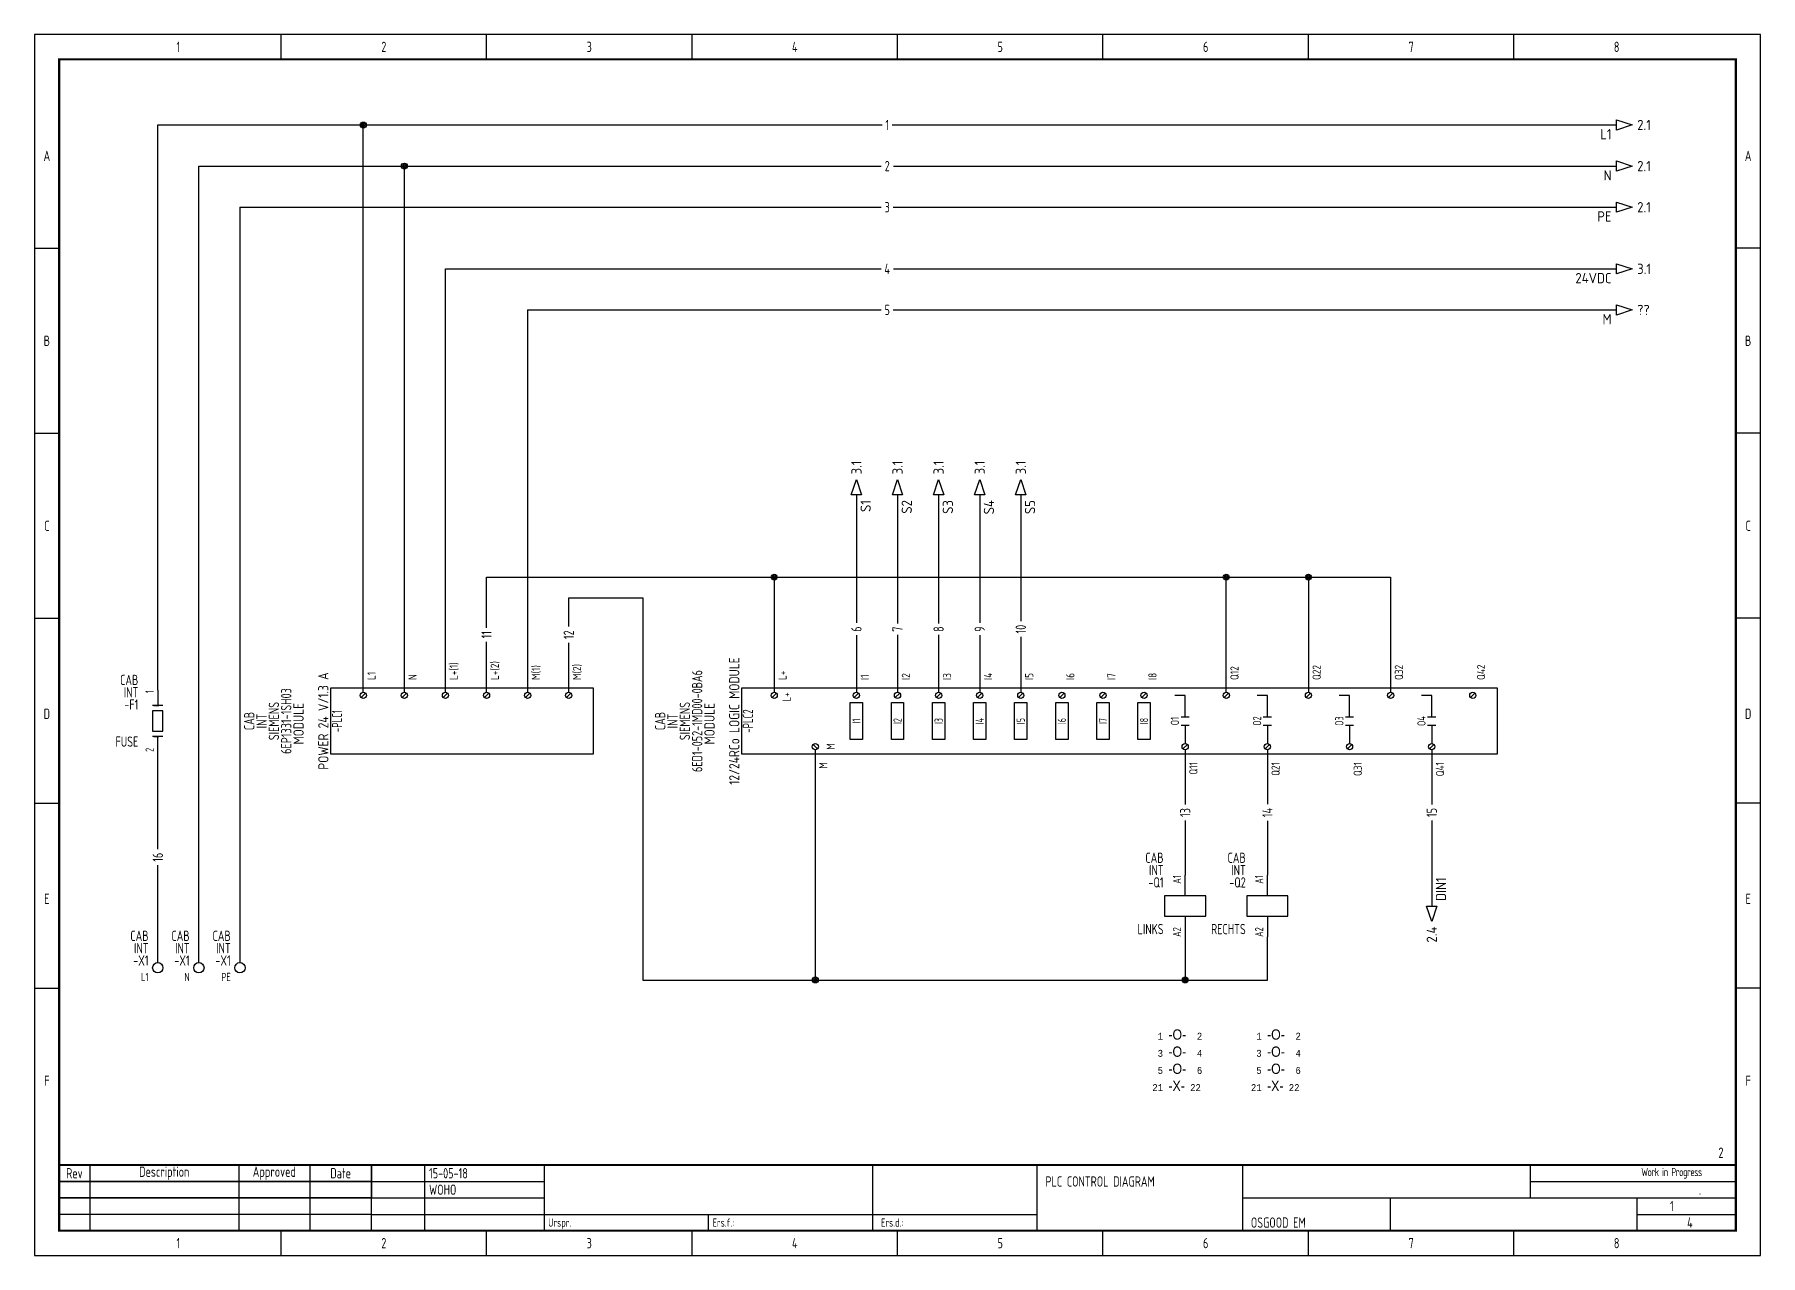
# Model space of a CAD drawing. Extents: x 0 to 420, y 0 to 297.
import ezdxf
from ezdxf.enums import TextEntityAlignment as Align

# ---------------------------------------------------------------- set-up
doc = ezdxf.new("R2010")
doc.units = 0
doc.layers.get('0').update_dxf_attribs({"linetype": 'CONTINUOUS'})
for name, color, linetype in [('BLACK_14', 8, 'CONTINUOUS'), ('BLACK_16', 8, 'CONTINUOUS'), ('BLUE_16', 5, 'CONTINUOUS'), ('DESC', 150, 'CONTINUOUS'), ('GREEN_14', 3, 'CONTINUOUS'), ('LOC', 8, 'CONTINUOUS'), ('MISC', 7, 'CONTINUOUS'), ('SYMS', 7, 'CONTINUOUS'), ('TAGS', 150, 'CONTINUOUS'), ('TERMS', 123, 'CONTINUOUS'), ('TITLEBLOCK', 253, 'CONTINUOUS'), ('TITLEBLOCK_VAULT', 253, 'CONTINUOUS'), ('WHT_12_THHN', 7, 'CONTINUOUS'), ('WIRENO', 72, 'CONTINUOUS'), ('XREF', 7, 'CONTINUOUS')]:
    doc.layers.add(name, color=color, linetype=linetype)
doc.styles.add('ISOCP', font='ISOCP.SHX', dxfattribs={"width": 0.8, "height": 2.5})
doc.styles.add('WD_IEC', font='ISOCP2.shx', dxfattribs={"width": 0.9, "height": 5})

msp = doc.modelspace()

# ---------------------------------------------------------------- texts
at = {"layer": 'XREF', "char_height": 2.5, "attachment_point": 1, "style": 'WD_IEC'}
for insert in [(272, 55), (296, 55)]:
    msp.add_mtext('{\\Fmonotxt.shx|c0;\\H0.67x; 1 }{\\Facaderef.shx|c0;-O-} {\\Fmonotxt.shx|c0;\\H0.67x; 2} \\P{\\Fmonotxt.shx|c0;\\H0.67x; 3 }{\\Facaderef.shx|c0;-O-} {\\Fmonotxt.shx|c0;\\H0.67x; 4} \\P{\\Fmonotxt.shx|c0;\\H0.67x; 5 }{\\Facaderef.shx|c0;-O-} {\\Fmonotxt.shx|c0;\\H0.67x; 6} \\P{\\Fmonotxt.shx|c0;\\H0.67x;21 }{\\Facaderef.shx|c0;-X-} {\\Fmonotxt.shx|c0;\\H0.67x;22} ', dxfattribs=dict(at, insert=insert))

# ---------------------------------------------------------------- blocks, each defined once
blk = doc.blocks.new('VT0002')
blk.add_circle((0, 0), 1.25)
at = {"style": 'WD_IEC'}
for tag, p in [('INST', (-2.25, 6.5)), ('LOC', (-2.25, 3.5)), ('DESC1', (-2.25, -6.25)), ('DESC2', (-2.25, -9.25)), ('DESC3', (-2.25, -12.25))]:
    blk.add_attdef(tag, text='', height=2.5, dxfattribs=at).set_placement(p, align=Align.RIGHT)
at = {"style": 'WD_IEC', "flags": 1}
for tag, p, height in [('ASSYCODE', (2.75, 10.75), 1), ('CATDESC', (2.75, 9.25), 1), ('MFG', (2.75, 7.25), 1.5), ('CAT', (2.75, 4.75), 1.5), ('X4PIN01', (-1.25, 1), 0.25), ('X4TERM01', (-1.25, 0), 0.25), ('X4TERMDESC01', (-1.25, 0.5), 0.4), ('STRIPSEQ', (0, 0), 0.025), ('X2PIN01', (0, 2.25), 0.25), ('X2TERM01', (0, 1.25), 0.25), ('X8PIN01', (0, -0.25), 0.25), ('X2TERMDESC01', (0, 1.75), 0.4), ('X1PIN01', (1.25, 1), 0.25), ('X1TERM01', (1.25, 0), 0.25), ('X1TERMDESC01', (1.25, 0.5), 0.4), ('LINKTERM', (0, -0.04), 0.025), ('X8TERM01', (0, -1.25), 0.25), ('X8TERMDESC01', (0, -0.75), 0.4)]:
    blk.add_attdef(tag, p, '', height=height, dxfattribs=at)
at = {"style": 'WD_IEC', "flags": 8}
for tag, height, p in [('TAGSTRIP', 2.5, (-2.25, 0.5)), ('TERM01', 2, (-2.25, -3.25))]:
    blk.add_attdef(tag, text='', height=height, dxfattribs=at).set_placement(p, align=Align.RIGHT)
blk = doc.blocks.new('VMS1')
for p, q in [((0, 2.5), (0, 7.5)), ((0, -2.5), (0, -7.5))]:
    blk.add_line(p, q)
blk.add_lwpolyline([(-5, 2.5), (-5, -2.5), (5, -2.5), (5, 2.5)], close=True)
at = {"style": 'WD_IEC'}
for tag, p in [('INST', (-5.25, 10.5)), ('LOC', (-5.25, 7.5)), ('TAG1', (-5.25, 4.5)), ('DESC2', (-5.25, -9.85)), ('DESC1', (-5.25, -6.85)), ('DESC3', (-5.25, -12.85))]:
    blk.add_attdef(tag, text='', height=2.5, dxfattribs=at).set_placement(p, align=Align.RIGHT)
blk.add_attdef('TERM01', text='', height=2, rotation=90, dxfattribs=at).set_placement((-1, 7.5), align=Align.RIGHT)
at = {"style": 'WD_IEC', "flags": 1}
for tag, p, height in [('X2TERM01', (0, 7.5), 0.32), ('X4LINK', (-5, 0), 0.32), ('X1LINK', (5, 0), 0.32), ('ASSYCODE', (1, -4), 1), ('X8TERM02', (0, -7.5), 0.32), ('FAMILY', (1, -5.5), 1), ('CATDESC', (1, -7), 1)]:
    blk.add_attdef(tag, p, '', height=height, dxfattribs=at)
at = {"style": 'WD_IEC', "flags": 9}
for tag, p in [('MFG', (-6, 1)), ('CAT', (-6, -1.5))]:
    blk.add_attdef(tag, text='', height=1.5, dxfattribs=at).set_placement(p, align=Align.RIGHT)
at = {"style": 'WD_IEC'}
blk.add_attdef('TERM02', (-1, -7.5), '', height=2, rotation=90, dxfattribs=at)
at = {"lineweight": 9, "style": 'WD_IEC'}
for tag, p in [('NO', (-5.5, -16.5)), ('NC', (-5.5, -19.5))]:
    blk.add_attdef(tag, text='', height=2.5, dxfattribs=at).set_placement(p, align=Align.TOP_RIGHT)
for tag, p in [('XREFNO', (-4, -16.5)), ('XREFNC', (-4, -19.5))]:
    blk.add_attdef(tag, text='', height=2.5, dxfattribs=at).set_placement(p, align=Align.TOP_LEFT)
blk = doc.blocks.new('PLCIO_4C6C')
at = {"layer": 'SYMS'}
for p, q in [((-8, 8), (-8, -8)), ((176, 8), (-8, 8)), ((-0.53, 5.72), (0.53, 6.78)), ((18.5, -4.5), (18.5, 4.5)), ((18.5, 4.5), (21.5, 4.5)), ((19.47, 5.72), (20.53, 6.78)), ((21.5, 4.5), (21.5, -4.5)), ((28.5, -4.5), (28.5, 4.5)), ((28.5, 4.5), (31.5, 4.5)), ((29.47, 5.72), (30.53, 6.78)), ((31.5, 4.5), (31.5, -4.5)), ((38.5, -4.5), (38.5, 4.5)), ((38.5, 4.5), (41.5, 4.5)), ((39.47, 5.72), (40.53, 6.78)), ((41.5, 4.5), (41.5, -4.5)), ((48.5, -4.5), (48.5, 4.5)), ((48.5, 4.5), (51.5, 4.5)), ((49.47, 5.72), (50.53, 6.78)), ((51.5, 4.5), (51.5, -4.5)), ((58.5, -4.5), (58.5, 4.5)), ((58.5, 4.5), (61.5, 4.5)), ((59.47, 5.72), (60.53, 6.78)), ((61.5, 4.5), (61.5, -4.5)), ((68.5, -4.5), (68.5, 4.5)), ((68.5, 4.5), (71.5, 4.5)), ((69.47, 5.72), (70.53, 6.78)), ((71.5, 4.5), (71.5, -4.5)), ((78.5, -4.5), (78.5, 4.5)), ((78.5, 4.5), (81.5, 4.5)), ((79.47, 5.72), (80.53, 6.78)), ((81.5, 4.5), (81.5, -4.5)), ((88.5, -4.5), (88.5, 4.5)), ((88.5, 4.5), (91.5, 4.5)), ((89.47, 5.72), (90.53, 6.78)), ((91.5, 4.5), (91.5, -4.5)), ((100, 6.25), (97.5, 6.25)), ((100, 1), (100, 6.25)), ((109.47, 5.72), (110.53, 6.78)), ((120, 6.25), (117.5, 6.25)), ((120, 1), (120, 6.25)), ((129.47, 5.72), (130.53, 6.78)), ((140, 6.25), (137.5, 6.25)), ((140, 1), (140, 6.25)), ((149.47, 5.72), (150.53, 6.78)), ((160, 6.25), (157.5, 6.25)), ((160, 1), (160, 6.25)), ((169.47, 5.72), (170.53, 6.78)), ((176, -8), (176, 8)), ((99, 1), (101, 1)), ((119, 1), (121, 1)), ((139, 1), (141, 1)), ((159, 1), (161, 1)), ((99, -1), (101, -1)), ((100, -1), (100, -5.5)), ((119, -1), (121, -1)), ((120, -1), (120, -5.5)), ((139, -1), (141, -1)), ((140, -1), (140, -5.5)), ((159, -1), (161, -1)), ((160, -1), (160, -5.5)), ((-8, -8), (176, -8)), ((9.47, -5.72), (10.53, -6.78)), ((21.5, -4.5), (18.5, -4.5)), ((31.5, -4.5), (28.5, -4.5)), ((41.5, -4.5), (38.5, -4.5)), ((51.5, -4.5), (48.5, -4.5)), ((61.5, -4.5), (58.5, -4.5)), ((71.5, -4.5), (68.5, -4.5)), ((81.5, -4.5), (78.5, -4.5)), ((91.5, -4.5), (88.5, -4.5)), ((100.53, -5.72), (99.47, -6.78)), ((120.53, -5.72), (119.47, -6.78)), ((140.53, -5.72), (139.47, -6.78)), ((160.53, -5.72), (159.47, -6.78))]:
    blk.add_line(p, q, dxfattribs=at)
for centre in [(0, 6.25), (20, 6.25), (30, 6.25), (40, 6.25), (50, 6.25), (60, 6.25), (70, 6.25), (80, 6.25), (90, 6.25), (110, 6.25), (130, 6.25), (150, 6.25), (170, 6.25), (10, -6.25), (100, -6.25), (120, -6.25), (140, -6.25), (160, -6.25)]:
    blk.add_circle(centre, 0.75, dxfattribs=at)
at = {"layer": 'SYMS', "style": 'WD_IEC', "width": 0.9}
for tag, p in [('TERMDESC01', (1, 10)), ('TERMDESC03', (21.04, 10)), ('TERMDESC04', (31.04, 10)), ('TERMDESC05', (41.04, 10)), ('TERMDESC06', (51.04, 10)), ('TERMDESC07', (61.04, 10)), ('TERMDESC08', (71.04, 10)), ('TERMDESC09', (81.04, 10)), ('TERMDESC10', (91.04, 10)), ('TERMDESC12', (111, 10)), ('TERMDESC14', (131, 10)), ('TERMDESC16', (151, 10)), ('TERMDESC18', (171, 10)), ('TERM02', (12.75, -7)), ('TERM13', (123.25, -7)), ('TERM15', (143.25, -7)), ('TERM17', (163.25, -7)), ('TERM11', (103.25, -7))]:
    blk.add_attdef(tag, text='', height=2, rotation=90, dxfattribs=at).set_placement(p, align=Align.TOP_LEFT)
for tag, p in [('DESCA13', (118.5, 11)), ('DESCB13', (121.5, 11)), ('DESCD13', (127.5, 11)), ('DESCA15', (138.5, 11)), ('DESCB15', (141.5, 11)), ('DESCD15', (147.5, 11)), ('DESCA17', (158.5, 11)), ('DESCB17', (161.5, 11)), ('DESCD17', (167.5, 11)), ('DESCA11', (98.5, 11)), ('DESCB11', (101.5, 11)), ('DESCC11', (104.5, 11)), ('DESCD11', (107.5, 11)), ('DESCE11', (110.5, 11)), ('DESCC13', (124.5, 11)), ('DESCE13', (130.5, 11)), ('DESCC15', (144.5, 11)), ('DESCE15', (150.5, 11)), ('DESCC17', (164.5, 11)), ('DESCE17', (170.5, 11))]:
    blk.add_attdef(tag, p, '', height=2.5, rotation=90, dxfattribs=at)
at = {"layer": 'SYMS', "style": 'WD_IEC', "width": 0.9, "flags": 1}
for tag, p in [('X2TERM01', (0, 7)), ('X2TERM03', (20, 7)), ('X2TERM04', (30, 7)), ('X2TERM05', (40, 7)), ('X2TERM06', (50, 7)), ('X2TERM07', (60, 7)), ('X2TERM08', (70, 7)), ('X2TERM09', (80, 7)), ('X2TERM10', (90, 7)), ('X2TERM12', (110, 7)), ('X2TERM14', (130, 7)), ('X2TERM16', (150, 7)), ('X2TERM18', (170, 7)), ('X8TERM02', (10, -7)), ('X8TERM11', (100, -7)), ('X8TERM13', (120, -7)), ('X8TERM15', (140, -7)), ('X8TERM17', (160, -7))]:
    blk.add_attdef(tag, text='', height=0.32, rotation=90, dxfattribs=at).set_placement(p, align=Align.RIGHT)
at = {"layer": 'SYMS', "style": 'WD_IEC', "width": 0.9}
for tag, p in [('TERM01', (2, 7)), ('TERM03', (22.5, 7)), ('TERM04', (32.5, 7)), ('TERM05', (42.5, 7)), ('TERM06', (52.5, 7)), ('TERM07', (62.5, 7)), ('TERM08', (72.5, 7)), ('TERM09', (82.5, 7)), ('TERM10', (92.5, 7)), ('TERM12', (111.5, 7)), ('TERM14', (131.5, 7)), ('TERM16', (151.5, 7)), ('TERM18', (171.5, 7)), ('TERMDESC02', (10.92, -10)), ('TERMDESC11', (101, -10)), ('TERMDESC13', (121, -10)), ('TERMDESC15', (141, -10)), ('TERMDESC17', (161, -10))]:
    blk.add_attdef(tag, text='', height=2, rotation=90, dxfattribs=at).set_placement(p, align=Align.TOP_RIGHT)
at = {"layer": 'SYMS', "style": 'WD_IEC'}
for tag, width, p in [('INST', 0.8, (-26.5, 0)), ('LOC', 0.8, (-23.5, 0)), ('MFG', 0.8, (-20.5, 0)), ('CAT', 0.8, (-17.5, 0)), ('LINE1', 0.9, (-14.5, 0)), ('LINE2', 0.9, (-11.5, 0)), ('DESC', 0.9, (-8.47, 0)), ('TAG', 0.7, (-5.14, 0))]:
    blk.add_attdef(tag, text='', height=2.5, rotation=90, dxfattribs=dict(at, width=width)).set_placement(p, align=Align.CENTER)
for tag, width, p in [('TAGA03', 0.7, (20, 0)), ('TAGA04', 0.7, (30, 0)), ('TAGA05', 0.7, (40, 0)), ('TAGA06', 0.7, (50, 0)), ('TAGA07', 0.7, (60, 0)), ('TAGA08', 0.7, (70, 0)), ('TAGA09', 0.7, (80, 0)), ('TAGA10', 0.7, (90, 0)), ('TAGA11', 0.8, (97.5, 0)), ('TAGA13', 0.8, (117.5, 0)), ('TAGA15', 0.8, (137.5, 0)), ('TAGA17', 0.8, (157.5, 0))]:
    blk.add_attdef(tag, text='', height=2, rotation=90, dxfattribs=dict(at, width=width)).set_placement(p, align=Align.MIDDLE_CENTER)
at = {"layer": 'SYMS', "linetype": 'Continuous', "style": 'WD_IEC', "width": 0.9, "flags": 9}
blk.add_attdef('ASSYCODE', text='', height=0.32, rotation=90, dxfattribs=at).set_placement((-17.14, -3.68), align=Align.CENTER)
at = {"layer": 'SYMS', "style": 'WD_IEC', "width": 0.9}
for tag, p in [('DESCA03', (18.5, -18.5)), ('DESCB03', (21.5, -18.5)), ('DESCC03', (24.5, -18.5)), ('DESCD03', (27.5, -18.5)), ('DESCA04', (28.5, -18.5)), ('DESCE03', (30.5, -18.5)), ('DESCB04', (31.5, -18.5)), ('DESCC04', (34.5, -18.5)), ('DESCD04', (37.5, -18.5)), ('DESCA05', (38.5, -18.5)), ('DESCE04', (40.5, -18.5)), ('DESCB05', (41.5, -18.5)), ('DESCC05', (44.5, -18.5)), ('DESCD05', (47.5, -18.5)), ('DESCA06', (48.5, -18.5)), ('DESCE05', (50.5, -18.5)), ('DESCB06', (51.5, -18.5)), ('DESCC06', (54.5, -18.5)), ('DESCD06', (57.5, -18.5)), ('DESCA07', (58.5, -18.5)), ('DESCE06', (60.5, -18.5)), ('DESCB07', (61.5, -18.5)), ('DESCC07', (64.5, -18.5)), ('DESCD07', (67.5, -18.5)), ('DESCA08', (68.5, -18.5)), ('DESCE07', (70.5, -18.5)), ('DESCB08', (71.5, -18.5)), ('DESCC08', (74.5, -18.5)), ('DESCD08', (77.5, -18.5)), ('DESCA09', (78.5, -18.5)), ('DESCE08', (80.5, -18.5)), ('DESCB09', (81.5, -18.5)), ('DESCC09', (84.5, -18.5)), ('DESCD09', (87.5, -18.5)), ('DESCA10', (88.5, -18.5)), ('DESCE09', (90.5, -18.5)), ('DESCB10', (91.5, -18.5)), ('DESCC10', (94.5, -18.5)), ('DESCD10', (97.5, -18.5)), ('DESCE10', (100.5, -18.5))]:
    blk.add_attdef(tag, text='', height=2.5, rotation=90, dxfattribs=at).set_placement(p, align=Align.RIGHT)
blk = doc.blocks.new('PLCIO_4766')
at = {"layer": 'SYMS'}
for p, q in [((-8, 8), (-8, -8)), ((56, 8), (-8, 8)), ((-0.53, 5.72), (0.53, 6.78)), ((9.47, 5.72), (10.53, 6.78)), ((19.47, 5.72), (20.53, 6.78)), ((29.47, 5.72), (30.53, 6.78)), ((39.47, 5.72), (40.53, 6.78)), ((49.47, 5.72), (50.53, 6.78)), ((56, -8), (56, 8)), ((-8, -8), (56, -8))]:
    blk.add_line(p, q, dxfattribs=at)
for centre in [(0, 6.25), (10, 6.25), (20, 6.25), (30, 6.25), (40, 6.25), (50, 6.25)]:
    blk.add_circle(centre, 0.75, dxfattribs=at)
at = {"layer": 'SYMS', "style": 'WD_IEC', "width": 0.9}
for tag, p in [('TERMDESC01', (1, 10)), ('TERMDESC02', (11, 10)), ('TERMDESC03', (21, 10)), ('TERMDESC04', (31, 10)), ('TERMDESC05', (41, 10)), ('TERMDESC06', (51, 10))]:
    blk.add_attdef(tag, text='', height=2, rotation=90, dxfattribs=at).set_placement(p, align=Align.TOP_LEFT)
at = {"layer": 'SYMS', "style": 'WD_IEC', "width": 0.9, "flags": 1}
for tag, p in [('X2TERM01', (0, 7)), ('X2TERM02', (10, 7)), ('X2TERM03', (20, 7)), ('X2TERM04', (30, 7)), ('X2TERM05', (40, 7)), ('X2TERM06', (50, 7))]:
    blk.add_attdef(tag, text='', height=0.32, rotation=90, dxfattribs=at).set_placement(p, align=Align.RIGHT)
at = {"layer": 'SYMS', "style": 'WD_IEC', "width": 0.9}
for tag, p in [('TERM01', (2, 7)), ('TERM02', (11.5, 7)), ('TERM03', (21.5, 7)), ('TERM04', (31.5, 7)), ('TERM05', (41.5, 7)), ('TERM06', (51.5, 7))]:
    blk.add_attdef(tag, text='', height=2, rotation=90, dxfattribs=at).set_placement(p, align=Align.TOP_RIGHT)
at = {"layer": 'SYMS', "style": 'WD_IEC'}
for tag, width, p in [('INST', 0.8, (-26.5, 0)), ('LOC', 0.8, (-23.5, 0)), ('MFG', 0.8, (-20.5, 0)), ('CAT', 0.8, (-17.5, 0)), ('LINE1', 0.9, (-14.5, 0)), ('LINE2', 0.9, (-11.5, 0)), ('DESC', 0.9, (-8.47, 0)), ('TAG', 0.7, (-5.14, 0))]:
    blk.add_attdef(tag, text='', height=2.5, rotation=90, dxfattribs=dict(at, width=width)).set_placement(p, align=Align.CENTER)
at = {"layer": 'SYMS', "linetype": 'Continuous', "style": 'WD_IEC', "width": 0.9, "flags": 9}
blk.add_attdef('ASSYCODE', text='', height=0.32, rotation=90, dxfattribs=at).set_placement((-17.14, -3.68), align=Align.CENTER)
blk = doc.blocks.new('WDDOT')
for radius in [0.72, 0.449, 0.223]:
    blk.add_circle((0, 0), radius)
blk = doc.blocks.new('VFU1F11')
for p, q in [((0, 7.5), (0, 3.75)), ((1.25, 3.75), (-1.25, 3.75)), ((1.25, 2.5), (-1.25, 2.5)), ((-1.25, 2.5), (-1.25, -2.5)), ((-1, 3.75), (0.25, 3.75)), ((1.25, -2.5), (1.25, 2.5)), ((-1.25, -2.5), (1.25, -2.5)), ((1.25, -3.75), (-1.25, -3.75)), ((-1, -3.75), (0.25, -3.75)), ((0, -7.5), (0, -3.75))]:
    blk.add_line(p, q)
at = {"style": 'WD_IEC'}
for tag, p in [('INST', (-4.74, 8.75)), ('TAG1', (-4.74, 2.75)), ('LOC', (-4.74, 5.75)), ('RATING1', (-4.74, -0.25)), ('DESC1', (-4.74, -6.25)), ('DESC2', (-4.74, -9.25)), ('DESC3', (-4.74, -12.25))]:
    blk.add_attdef(tag, text='', height=2.5, dxfattribs=at).set_placement(p, align=Align.RIGHT)
blk.add_attdef('TERM01', text='', height=2, rotation=90, dxfattribs=at).set_placement((-1, 7.5), align=Align.RIGHT)
at = {"style": 'WD_IEC', "flags": 1}
for tag, p, height in [('X2TERM01', (0, 7.5), 0.32), ('X4LINK', (-1.3, -0.02), 0.32), ('X1LINK', (1.2, -0.02), 0.32), ('ASSYCODE', (2, -3.96), 1), ('X8TERM02', (0, -7.5), 0.32), ('FAMILY', (2, -5.46), 1), ('CATDESC', (2, -6.96), 1)]:
    blk.add_attdef(tag, p, '', height=height, dxfattribs=at)
at = {"style": 'WD_IEC', "flags": 9}
for tag, p in [('MFG', (5.59, 6.41)), ('CAT', (5.59, 3.91))]:
    blk.add_attdef(tag, text='', height=1.5, dxfattribs=at).set_placement(p, align=Align.RIGHT)
at = {"style": 'WD_IEC'}
blk.add_attdef('TERM02', (-1, -7.5), '', height=2, rotation=90, dxfattribs=at)
at = {"lineweight": 15, "style": 'WD_IEC'}
blk.add_attdef('XREF', text='', height=2.5, dxfattribs=at).set_placement((-4.74, -3.25), align=Align.RIGHT)
blk = doc.blocks.new('HA1S2')
blk.add_lwpolyline([(0, 3.75), (1.25, 0), (-1.25, 0)], close=True)
at = {"style": 'WD_IEC'}
blk.add_attdef('XREF', text='', height=2.5, rotation=90, dxfattribs=at).set_placement((0, 5), align=Align.MIDDLE_LEFT)
at = {"style": 'WD_IEC', "flags": 1}
blk.add_attdef('SIGCODE', text='', height=1, dxfattribs=at).set_placement((-2.5, 1.8), align=Align.RIGHT)
blk.add_attdef('X8TERM01', (0, 0), '', height=0.32, dxfattribs=at)
at = {"style": 'WD_IEC', "flags": 8}
blk.add_attdef('WIRENO', text='', height=2.5, rotation=90, dxfattribs=at).set_placement((-1, -1.25), align=Align.RIGHT)
at = {"style": 'WD_IEC'}
blk.add_attdef('DESC1', text='', height=2.5, rotation=90, dxfattribs=at).set_placement((1, -1.25), align=Align.TOP_RIGHT)
blk = doc.blocks.new('HA1S4')
blk.add_lwpolyline([(0, -3.75), (-1.25, 0), (1.25, 0)], close=True)
at = {"style": 'WD_IEC', "flags": 8}
blk.add_attdef('WIRENO', (-1, 1.25), '', height=2.5, rotation=90, dxfattribs=at)
at = {"style": 'WD_IEC'}
blk.add_attdef('DESC1', text='', height=2.5, rotation=90, dxfattribs=at).set_placement((1, 1.25), align=Align.TOP_LEFT)
at = {"style": 'WD_IEC', "flags": 1}
blk.add_attdef('X2TERM01', (0, 0), '', height=0.32, dxfattribs=at)
blk.add_attdef('SIGCODE', text='', height=1, dxfattribs=at).set_placement((-2.5, -3.2), align=Align.RIGHT)
at = {"style": 'WD_IEC'}
blk.add_attdef('XREF', text='', height=2.5, rotation=90, dxfattribs=at).set_placement((0, -5), align=Align.MIDDLE_RIGHT)
blk = doc.blocks.new('HA1S1')
blk.add_lwpolyline([(0, 1.25), (3.75, 0), (0, -1.25)], close=True)
at = {"style": 'WD_IEC'}
for tag, height, flags, p in [('WIRENO', 2.5, 8, (-1.25, 1)), ('SIGCODE', 1, 1, (5, 1.8))]:
    blk.add_attdef(tag, text='', height=height, dxfattribs=dict(at, flags=flags)).set_placement(p, align=Align.RIGHT)
at = {"style": 'WD_IEC', "flags": 1}
blk.add_attdef('X4TERM01', (0, 0), '', height=0.32, dxfattribs=at)
at = {"style": 'WD_IEC'}
blk.add_attdef('XREF', text='', height=2.5, dxfattribs=at).set_placement((5, 0), align=Align.MIDDLE_LEFT)
blk.add_attdef('DESC1', text='', height=2.5, dxfattribs=at).set_placement((-1.25, -1), align=Align.TOP_RIGHT)
blk = doc.blocks.new('*T2')
at = {"color": 0, "linetype": 'ByBlock', "lineweight": -2, "transparency": 16777216}
for p, q in [((0, 0), (76, 0)), ((0, 0), (0, -8)), ((7.42, 0), (7.42, -8)), ((43.72, 0), (43.72, -8)), ((61, 0), (61, -8)), ((76, 0), (76, -8)), ((0, -4), (76, -4)), ((0, -8), (76, -8))]:
    blk.add_line(p, q, dxfattribs=at)
at = {"color": 0, "transparency": 16777216, "char_height": 2.5, "attachment_point": 5, "style": 'ISOCP'}
for s, insert, width in [('Rev', (3.71, -2), 6.9152), ('Description', (25.57, -2), 35.8048), ('Approved', (52.36, -2), 16.7761), ('Date', (68.5, -2), 14.5039)]:
    blk.add_mtext(s, dxfattribs=dict(at, insert=insert, width=width))
blk = doc.blocks.new('vaac_RevBlock')
blk.add_blockref('*T2', (0, 0))
blk = doc.blocks.new('TITLE_A3')
at = {"layer": 'TITLEBLOCK', "linetype": 'Continuous'}
for p, q in [((0, 297), (0, 0)), ((420, 297), (0, 297)), ((60, 291), (60, 297)), ((110, 291), (110, 297)), ((160, 291), (160, 297)), ((210, 291), (210, 297)), ((260, 291), (260, 297)), ((310, 291), (310, 297)), ((360, 291), (360, 297)), ((420, 0), (420, 297)), ((0, 0), (420, 0))]:
    blk.add_line(p, q, dxfattribs=at)
at = {"layer": 'TITLEBLOCK'}
for p, q in [((0, 245), (6, 245)), ((420, 245), (414, 245)), ((0, 200), (6, 200)), ((420, 200), (414, 200)), ((0, 155), (6, 155)), ((420, 155), (414, 155)), ((0, 110), (6, 110)), ((420, 110), (414, 110)), ((0, 65), (6, 65)), ((420, 65), (414, 65)), ((13.42, 22), (13.42, 6)), ((49.72, 22), (49.72, 6)), ((67, 22), (67, 6)), ((82, 6), (82, 22)), ((95, 6), (95, 22)), ((124, 22), (124, 6)), ((204, 6), (204, 22)), ((244, 6), (244, 22)), ((294, 6), (294, 22)), ((364, 14), (364, 22)), ((82, 18), (6, 18)), ((82, 18), (124, 18)), ((364, 18), (414, 18)), ((82, 14), (6, 14)), ((82, 14), (124, 14)), ((294, 14), (414, 14)), ((330, 6), (330, 14)), ((390, 6), (390, 14)), ((82, 10), (6, 10)), ((82, 10), (244, 10)), ((164, 6), (164, 10)), ((390, 10), (414, 10)), ((60, 0), (60, 6)), ((110, 0), (110, 6)), ((160, 0), (160, 6)), ((210, 0), (210, 6)), ((260, 0), (260, 6)), ((310, 0), (310, 6)), ((360, 0), (360, 6))]:
    blk.add_line(p, q, dxfattribs=at)
at = {"layer": 'TITLEBLOCK', "const_width": 0.5}
blk.add_lwpolyline([(414, 291), (6, 291), (6, 6), (414, 6)], close=True, dxfattribs=at)
blk.add_lwpolyline([(6, 22), (414, 22)], dxfattribs=at)
blk.add_lwpolyline([(6, 22), (414, 22)], dxfattribs=at)
blk.add_lwpolyline([(6, 22), (414, 22)], dxfattribs=at)
blk.add_lwpolyline([(6, 22), (414, 22)], dxfattribs=at)
at = {"color": 1, "style": 'ISOCP', "oblique": 0.0175, "width": 0.8}
for s, p in [('1', (35, 294)), ('2', (85, 294)), ('3', (135, 294)), ('4', (185, 294)), ('5', (235, 294)), ('6', (285, 294)), ('7', (335, 294)), ('8', (385, 294)), ('A', (3, 267.5)), ('A', (417, 267.5)), ('B', (3, 222.5)), ('B', (417, 222.5)), ('C', (3, 177.5)), ('C', (417, 177.5)), ('D', (3, 131.77)), ('D', (417, 131.77)), ('E', (3, 86.77)), ('E', (417, 86.77)), ('F', (3, 42.5)), ('F', (417, 42.5)), ('1', (35, 3)), ('2', (85, 3)), ('3', (135, 3)), ('4', (185, 3)), ('5', (235, 3)), ('6', (285, 3)), ('7', (335, 3)), ('8', (385, 3))]:
    blk.add_text(s, height=2.5, dxfattribs=at).set_placement(p, align=Align.MIDDLE_CENTER)
at = {"color": 4, "attachment_point": 4, "style": 'WD_IEC'}
for s, insert, char_height in [('{\\W0.8;\\T0.9;Work in Progress}', (391, 20), 2), ('.', (405, 16), 2.5)]:
    blk.add_mtext(s, dxfattribs=dict(at, insert=insert, char_height=char_height))
at = {"color": 1, "style": 'ISOCP', "oblique": 0.0175, "width": 0.8}
for tag, height, p in [('AE_PREV', 2.5, (9, 25)), ('AE_DATE', 2.5, (96, 20)), ('AE_INS', 2, (365, 20)), ('AE_DRAWN', 2.5, (96, 16)), ('AE_TITLE1', 3.5, (126, 18.5)), ('AE_DESCR1', 2.5, (246, 18)), ('AE_TITLE3', 2.5, (296, 16)), ('AE_LOC', 2, (365, 16)), ('AE_CHECKED', 2.5, (96, 12)), ('AE_TITLE2', 3.5, (126, 13.5)), ('AE_DESCR2', 2.5, (246, 14)), ('AE_SHEET', 2.5, (398, 12)), ('AE_NORM', 2.5, (96, 8)), ('AE_DESCR3', 2.5, (246, 10)), ('AE_PROJECT', 2.5, (296, 8)), ('AE_DRAWNO', 2.5, (332, 8))]:
    blk.add_attdef(tag, text='', height=height, dxfattribs=at).set_placement(p, align=Align.MIDDLE_LEFT)
for tag, p in [('AE_NEXT', (411, 25)), ('AE_SHEETMAX', (403.5, 8))]:
    blk.add_attdef(tag, text='', height=2.5, dxfattribs=at).set_placement(p, align=Align.MIDDLE_RIGHT)
at = {"style": 'ISOCP', "width": 0.8, "flags": 9}
blk.add_attdef('WD_TB', (0, 0), '', height=2.5, dxfattribs=at)
at = {"layer": 'TITLEBLOCK', "style": 'ISOCP', "oblique": 0.0175, "width": 0.8}
for s, p in [('Urspr.', (125, 8)), ('Ers.f.:', (165, 8)), ('Ers.d.:', (206, 8))]:
    blk.add_text(s, height=2, dxfattribs=at).set_placement(p, align=Align.MIDDLE_LEFT)
at = {"layer": 'TITLEBLOCK', "style": 'ISOCP', "width": 0.8, "flags": 2}
for tag, p in [('DATE', (83, 20)), ('PROJECTDESC', (296, 20)), ('DRAWN', (83, 16)), ('REVISION', (391, 16)), ('CHECKED', (83, 12)), ('PROJECT', (296, 12)), ('DRAWINGNO', (332, 12)), ('PAGE', (391, 12)), ('NORM', (83, 8))]:
    blk.add_attdef(tag, text='', height=2.5, dxfattribs=at).set_placement(p, align=Align.MIDDLE_LEFT)
blk.add_attdef('PAGES', text='', height=2.5, dxfattribs=at).set_placement((412.5, 8), align=Align.MIDDLE_RIGHT)
blk = doc.blocks.new('WD_WNH1')
at = {"style": 'WD_IEC', "width": 0.8}
blk.add_attdef('WIRENO', text='', height=2.5, dxfattribs=at).set_placement((0, 0), align=Align.MIDDLE_CENTER)
at = {"style": 'WD_IEC'}
for tag, p in [('X4_TINY_DOT_DONT_REMOVE', (-1, 0)), ('X1_TINY_DOT_DONT_REMOVE', (1, 0))]:
    blk.add_attdef(tag, p, '', height=0.002, dxfattribs=at)
at = {"style": 'WD_IEC', "flags": 1}
for tag, p in [('X4TERM01', (-1, 0)), ('X1TERM01', (1, 0))]:
    blk.add_attdef(tag, p, '', height=0.2, dxfattribs=at)
for tag, p in [('W04USER', (0, 0.375)), ('W05USER', (0, 0.25)), ('W03USER', (0, 0.5)), ('W06USER', (0, 0.125)), ('W07USER', (0, 0)), ('W02USER', (0, 0.625)), ('W01USER', (0, 0.75)), ('W08USER', (0, -0.125)), ('W09USER', (0, -0.25)), ('W10USER', (0, -0.375))]:
    blk.add_attdef(tag, text='', height=0.08, dxfattribs=at).set_placement(p, align=Align.CENTER)
blk = doc.blocks.new('WD_WNV1')
at = {"style": 'WD_IEC', "width": 0.8}
blk.add_attdef('WIRENO', text='', height=2.5, rotation=90, dxfattribs=at).set_placement((0, 0), align=Align.MIDDLE_CENTER)
at = {"style": 'WD_IEC', "flags": 1}
for tag, p in [('W04USER', (0, 0.375)), ('W05USER', (0, 0.25)), ('W03USER', (0, 0.5)), ('W06USER', (0, 0.125)), ('W07USER', (0, 0)), ('W02USER', (0, 0.625)), ('W01USER', (0, 0.75)), ('W08USER', (0, -0.125)), ('W09USER', (0, -0.25)), ('W10USER', (0, -0.375))]:
    blk.add_attdef(tag, text='', height=0.08, dxfattribs=at).set_placement(p, align=Align.CENTER)
at = {"style": 'WD_IEC'}
for tag, p in [('X2_TINY_DOT_DONT_REMOVE', (0, 1)), ('X8_TINY_DOT_DONT_REMOVE', (0, -1))]:
    blk.add_attdef(tag, p, '', height=0.002, dxfattribs=at)
at = {"style": 'WD_IEC', "flags": 1}
for tag, p in [('X2TERM01', (0, 1)), ('X8TERM01', (0, -1))]:
    blk.add_attdef(tag, p, '', height=0.2, dxfattribs=at)

# ---------------------------------------------------------------- linework, layer by layer
at = {"layer": 'BLACK_14'}
for p, q in [((110, 165), (180, 165)), ((110, 152.7), (110, 165)), ((180, 165), (180, 137)), ((180, 165), (290, 165)), ((290, 137), (290, 165)), ((290, 165), (310, 165)), ((310, 165), (310, 137)), ((310, 165), (330, 165)), ((330, 165), (330, 160)), ((330, 160), (330, 148.5)), ((110, 137), (110, 149.3)), ((330, 148.5), (330, 137)), ((30, 98.82), (30, 122.5)), ((280, 123), (280, 109.69)), ((300, 123), (300, 109.75)), ((280, 105.81), (280, 92.5)), ((300, 105.75), (300, 92.5)), ((30, 71.25), (30, 94.93))]:
    msp.add_line(p, q, dxfattribs=at)
at = {"layer": 'BLACK_16'}
for p, q in [((100, 137), (100, 240)), ((100, 240), (206, 240)), ((209, 240), (385, 240)), ((340, 123), (340, 109.69)), ((340, 105.81), (340, 85))]:
    msp.add_line(p, q, dxfattribs=at)
at = {"layer": 'BLUE_16'}
for p, q in [((120, 230), (206.06, 230)), ((120, 230), (120, 137)), ((208.94, 230), (385, 230)), ((200, 185), (200, 153.87)), ((210, 185), (210, 153.76)), ((220, 185), (220, 153.76)), ((230, 185), (230, 153.87)), ((240, 185), (240, 154.27)), ((130, 160), (148, 160)), ((130, 152.96), (130, 160)), ((148, 160), (148, 67)), ((130, 137), (130, 149.04)), ((200, 150.86), (200, 137)), ((210, 150.96), (210, 137)), ((220, 150.96), (220, 137)), ((230, 150.86), (230, 137)), ((240, 150.46), (240, 137)), ((190, 123), (190, 67)), ((280, 77.5), (280, 67)), ((300, 67), (300, 77.5)), ((148, 67), (300, 67))]:
    msp.add_line(p, q, dxfattribs=at)
at = {"layer": 'GREEN_14'}
for p, q in [((30, 275), (206.3, 275)), ((30, 137.5), (30, 275)), ((80, 137), (80, 275)), ((208.7, 275), (385, 275)), ((50, 255), (206.06, 255)), ((50, 255), (50, 71.25)), ((208.94, 255), (385, 255))]:
    msp.add_line(p, q, dxfattribs=at)
at = {"layer": 'WHT_12_THHN'}
for p, q in [((40, 71.25), (40, 265)), ((40, 265), (206.01, 265)), ((90, 137), (90, 265)), ((208.99, 265), (385, 265))]:
    msp.add_line(p, q, dxfattribs=at)

# ---------------------------------------------------------------- block references
at = {"layer": 'SYMS'}
for p in [(80, 275), (90, 265), (180, 165), (290, 165), (310, 165), (190, 67), (280, 67)]:
    msp.add_blockref('WDDOT', p, dxfattribs=at)
ref = msp.add_blockref('HA1S1', (385, 275), dxfattribs=at)
ref.add_attrib('XREF', '2.1', dxfattribs={"layer": 'XREF', "height": 2.5, "style": 'WD_IEC'}).set_placement((390, 275), align=Align.MIDDLE_LEFT)
ref.add_attrib('DESC1', 'L1', dxfattribs={"layer": 'DESC', "height": 2.5, "style": 'WD_IEC'}).set_placement((383.75, 274), align=Align.TOP_RIGHT)
ref = msp.add_blockref('HA1S1', (385, 265), dxfattribs=at)
ref.add_attrib('XREF', '2.1', dxfattribs={"layer": 'XREF', "height": 2.5, "style": 'WD_IEC'}).set_placement((390, 265), align=Align.MIDDLE_LEFT)
ref.add_attrib('DESC1', 'N', dxfattribs={"layer": 'DESC', "height": 2.5, "style": 'WD_IEC'}).set_placement((383.75, 264), align=Align.TOP_RIGHT)
ref = msp.add_blockref('HA1S1', (385, 255), dxfattribs=at)
ref.add_attrib('XREF', '2.1', dxfattribs={"layer": 'XREF', "height": 2.5, "style": 'WD_IEC'}).set_placement((390, 255), align=Align.MIDDLE_LEFT)
ref.add_attrib('DESC1', 'PE', dxfattribs={"layer": 'DESC', "height": 2.5, "style": 'WD_IEC'}).set_placement((383.75, 254), align=Align.TOP_RIGHT)
ref = msp.add_blockref('HA1S1', (385, 240), dxfattribs=at)
ref.add_attrib('XREF', '3.1', dxfattribs={"layer": 'XREF', "height": 2.5, "style": 'WD_IEC'}).set_placement((390, 240), align=Align.MIDDLE_LEFT)
ref.add_attrib('DESC1', '24VDC', dxfattribs={"layer": 'DESC', "height": 2.5, "style": 'WD_IEC'}).set_placement((383.75, 239), align=Align.TOP_RIGHT)
ref = msp.add_blockref('HA1S1', (385, 230), dxfattribs=at)
ref.add_attrib('XREF', '??', dxfattribs={"layer": 'XREF', "height": 2.5, "style": 'WD_IEC'}).set_placement((390, 230), align=Align.MIDDLE_LEFT)
ref.add_attrib('DESC1', 'M', dxfattribs={"layer": 'DESC', "height": 2.5, "style": 'WD_IEC'}).set_placement((383.75, 229), align=Align.TOP_RIGHT)
ref = msp.add_blockref('HA1S2', (200, 185), dxfattribs=at)
ref.add_attrib('XREF', '3.1', dxfattribs={"layer": 'XREF', "height": 2.5, "rotation": 90, "style": 'WD_IEC'}).set_placement((200, 190), align=Align.MIDDLE_LEFT)
ref.add_attrib('DESC1', 'S1', dxfattribs={"layer": 'DESC', "height": 2.5, "rotation": 90, "style": 'WD_IEC'}).set_placement((201, 183.75), align=Align.TOP_RIGHT)
ref = msp.add_blockref('HA1S2', (210, 185), dxfattribs=at)
ref.add_attrib('XREF', '3.1', dxfattribs={"layer": 'XREF', "height": 2.5, "rotation": 90, "style": 'WD_IEC'}).set_placement((210, 190), align=Align.MIDDLE_LEFT)
ref.add_attrib('DESC1', 'S2', dxfattribs={"layer": 'DESC', "height": 2.5, "rotation": 90, "style": 'WD_IEC'}).set_placement((211, 183.75), align=Align.TOP_RIGHT)
ref = msp.add_blockref('HA1S2', (220, 185), dxfattribs=at)
ref.add_attrib('XREF', '3.1', dxfattribs={"layer": 'XREF', "height": 2.5, "rotation": 90, "style": 'WD_IEC'}).set_placement((220, 190), align=Align.MIDDLE_LEFT)
ref.add_attrib('DESC1', 'S3', dxfattribs={"layer": 'DESC', "height": 2.5, "rotation": 90, "style": 'WD_IEC'}).set_placement((221, 183.75), align=Align.TOP_RIGHT)
ref = msp.add_blockref('HA1S2', (230, 185), dxfattribs=at)
ref.add_attrib('XREF', '3.1', dxfattribs={"layer": 'XREF', "height": 2.5, "rotation": 90, "style": 'WD_IEC'}).set_placement((230, 190), align=Align.MIDDLE_LEFT)
ref.add_attrib('DESC1', 'S4', dxfattribs={"layer": 'DESC', "height": 2.5, "rotation": 90, "style": 'WD_IEC'}).set_placement((231, 183.75), align=Align.TOP_RIGHT)
ref = msp.add_blockref('HA1S2', (240, 185), dxfattribs=at)
ref.add_attrib('XREF', '3.1', dxfattribs={"layer": 'XREF', "height": 2.5, "rotation": 90, "style": 'WD_IEC'}).set_placement((240, 190), align=Align.MIDDLE_LEFT)
ref.add_attrib('DESC1', 'S5', dxfattribs={"layer": 'DESC', "height": 2.5, "rotation": 90, "style": 'WD_IEC'}).set_placement((241, 183.75), align=Align.TOP_RIGHT)
ref = msp.add_blockref('PLCIO_4766', (80, 130), dxfattribs=at)
ref.add_attrib('TAG', '-PLC1', dxfattribs={"layer": 'TAGS', "height": 2.5, "rotation": 90, "style": 'WD_IEC', "width": 0.7}).set_placement((74.86, 130), align=Align.CENTER)
ref.add_attrib('DESC', 'POWER 24 V/1.3 A', dxfattribs={"layer": 'DESC', "height": 2.5, "rotation": 90, "style": 'WD_IEC', "width": 0.9}).set_placement((71.53, 130), align=Align.CENTER)
ref.add_attrib('CAT', '6EP1331-1SH03', dxfattribs={"layer": 'MISC', "height": 2.5, "rotation": 90, "style": 'WD_IEC', "width": 0.8}).set_placement((62.5, 130), align=Align.CENTER)
ref.add_attrib('LOC', 'INT', dxfattribs={"layer": 'LOC', "height": 2.5, "rotation": 90, "style": 'WD_IEC', "width": 0.8}).set_placement((56.5, 130), align=Align.CENTER)
ref.add_attrib('INST', 'CAB', dxfattribs={"layer": 'LOC', "height": 2.5, "rotation": 90, "style": 'WD_IEC', "width": 0.8}).set_placement((53.5, 130), align=Align.CENTER)
ref.add_attrib('MFG', 'SIEMENS', dxfattribs={"layer": 'MISC', "height": 2.5, "rotation": 90, "style": 'WD_IEC', "width": 0.8}).set_placement((59.5, 130), align=Align.CENTER)
ref.add_attrib('LINE1', 'MODULE ', dxfattribs={"layer": 'MISC', "height": 2.5, "rotation": 90, "style": 'WD_IEC', "width": 0.9}).set_placement((65.5, 130), align=Align.CENTER)
ref.add_attrib('TERMDESC01', 'L1', dxfattribs={"layer": 'TERMS', "height": 2, "rotation": 90, "style": 'WD_IEC', "width": 0.9}).set_placement((81, 140), align=Align.TOP_LEFT)
ref.add_attrib('TERMDESC02', 'N', dxfattribs={"layer": 'TERMS', "height": 2, "rotation": 90, "style": 'WD_IEC', "width": 0.9}).set_placement((91, 140), align=Align.TOP_LEFT)
ref.add_attrib('TERMDESC03', 'L+(1)', dxfattribs={"layer": 'TERMS', "height": 2, "rotation": 90, "style": 'WD_IEC', "width": 0.9}).set_placement((101, 140), align=Align.TOP_LEFT)
ref.add_attrib('TERMDESC04', 'L+(2)', dxfattribs={"layer": 'TERMS', "height": 2, "rotation": 90, "style": 'WD_IEC', "width": 0.9}).set_placement((111, 140), align=Align.TOP_LEFT)
ref.add_attrib('TERMDESC05', 'M(1)', dxfattribs={"layer": 'TERMS', "height": 2, "rotation": 90, "style": 'WD_IEC', "width": 0.9}).set_placement((121, 140), align=Align.TOP_LEFT)
ref.add_attrib('TERMDESC06', 'M(2)', dxfattribs={"layer": 'TERMS', "height": 2, "rotation": 90, "style": 'WD_IEC', "width": 0.9}).set_placement((131, 140), align=Align.TOP_LEFT)
ref = msp.add_blockref('PLCIO_4C6C', (180, 130), dxfattribs=at)
ref.add_attrib('TERM01', 'L+', dxfattribs={"layer": 'TERMS', "height": 2, "rotation": 90, "style": 'WD_IEC', "width": 0.9}).set_placement((182, 137), align=Align.TOP_RIGHT)
ref.add_attrib('TAG', '-PLC2', dxfattribs={"layer": 'TAGS', "height": 2.5, "rotation": 90, "style": 'WD_IEC', "width": 0.7}).set_placement((174.86, 130), align=Align.CENTER)
ref.add_attrib('DESC', '12/24RCo LOGIC MODULE', dxfattribs={"layer": 'DESC', "height": 2.5, "rotation": 90, "style": 'WD_IEC', "width": 0.9}).set_placement((171.53, 130), align=Align.CENTER)
ref.add_attrib('CAT', '6ED1-052-1MD00-0BA6', dxfattribs={"layer": 'MISC', "height": 2.5, "rotation": 90, "style": 'WD_IEC', "width": 0.8}).set_placement((162.5, 130), align=Align.CENTER)
ref.add_attrib('LOC', 'INT', dxfattribs={"layer": 'LOC', "height": 2.5, "rotation": 90, "style": 'WD_IEC', "width": 0.8}).set_placement((156.5, 130), align=Align.CENTER)
ref.add_attrib('INST', 'CAB', dxfattribs={"layer": 'LOC', "height": 2.5, "rotation": 90, "style": 'WD_IEC', "width": 0.8}).set_placement((153.5, 130), align=Align.CENTER)
ref.add_attrib('MFG', 'SIEMENS', dxfattribs={"layer": 'MISC', "height": 2.5, "rotation": 90, "style": 'WD_IEC', "width": 0.8}).set_placement((159.5, 130), align=Align.CENTER)
ref.add_attrib('LINE1', 'MODULE ', dxfattribs={"layer": 'MISC', "height": 2.5, "rotation": 90, "style": 'WD_IEC', "width": 0.9}).set_placement((165.5, 130), align=Align.CENTER)
ref.add_attrib('TERMDESC01', 'L+', dxfattribs={"layer": 'TERMS', "height": 2, "rotation": 90, "style": 'WD_IEC', "width": 0.9}).set_placement((181, 140), align=Align.TOP_LEFT)
ref.add_attrib('TERM02', 'M', dxfattribs={"layer": 'TERMS', "height": 2, "rotation": 90, "style": 'WD_IEC', "width": 0.9}).set_placement((192.75, 123), align=Align.TOP_LEFT)
ref.add_attrib('TERMDESC02', 'M', dxfattribs={"layer": 'TERMS', "height": 2, "rotation": 90, "style": 'WD_IEC', "width": 0.9}).set_placement((190.92, 120), align=Align.TOP_RIGHT)
ref.add_attrib('TAGA03', 'I1', dxfattribs={"layer": 'TAGS', "height": 2, "rotation": 90, "style": 'WD_IEC', "width": 0.7}).set_placement((200, 130), align=Align.MIDDLE_CENTER)
ref.add_attrib('TERMDESC03', 'I1', dxfattribs={"layer": 'TERMS', "height": 2, "rotation": 90, "style": 'WD_IEC', "width": 0.9}).set_placement((201.04, 140), align=Align.TOP_LEFT)
ref.add_attrib('TAGA04', 'I2', dxfattribs={"layer": 'TAGS', "height": 2, "rotation": 90, "style": 'WD_IEC', "width": 0.7}).set_placement((210, 130), align=Align.MIDDLE_CENTER)
ref.add_attrib('TERMDESC04', 'I2', dxfattribs={"layer": 'TERMS', "height": 2, "rotation": 90, "style": 'WD_IEC', "width": 0.9}).set_placement((211.04, 140), align=Align.TOP_LEFT)
ref.add_attrib('TAGA05', 'I3', dxfattribs={"layer": 'TAGS', "height": 2, "rotation": 90, "style": 'WD_IEC', "width": 0.7}).set_placement((220, 130), align=Align.MIDDLE_CENTER)
ref.add_attrib('TERMDESC05', 'I3', dxfattribs={"layer": 'TERMS', "height": 2, "rotation": 90, "style": 'WD_IEC', "width": 0.9}).set_placement((221.04, 140), align=Align.TOP_LEFT)
ref.add_attrib('TAGA06', 'I4', dxfattribs={"layer": 'TAGS', "height": 2, "rotation": 90, "style": 'WD_IEC', "width": 0.7}).set_placement((230, 130), align=Align.MIDDLE_CENTER)
ref.add_attrib('TERMDESC06', 'I4', dxfattribs={"layer": 'TERMS', "height": 2, "rotation": 90, "style": 'WD_IEC', "width": 0.9}).set_placement((231.04, 140), align=Align.TOP_LEFT)
ref.add_attrib('TAGA07', 'I5', dxfattribs={"layer": 'TAGS', "height": 2, "rotation": 90, "style": 'WD_IEC', "width": 0.7}).set_placement((240, 130), align=Align.MIDDLE_CENTER)
ref.add_attrib('TERMDESC07', 'I5', dxfattribs={"layer": 'TERMS', "height": 2, "rotation": 90, "style": 'WD_IEC', "width": 0.9}).set_placement((241.04, 140), align=Align.TOP_LEFT)
ref.add_attrib('TAGA08', 'I6', dxfattribs={"layer": 'TAGS', "height": 2, "rotation": 90, "style": 'WD_IEC', "width": 0.7}).set_placement((250, 130), align=Align.MIDDLE_CENTER)
ref.add_attrib('TERMDESC08', 'I6', dxfattribs={"layer": 'TERMS', "height": 2, "rotation": 90, "style": 'WD_IEC', "width": 0.9}).set_placement((251.04, 140), align=Align.TOP_LEFT)
ref.add_attrib('TAGA09', 'I7', dxfattribs={"layer": 'TAGS', "height": 2, "rotation": 90, "style": 'WD_IEC', "width": 0.7}).set_placement((260, 130), align=Align.MIDDLE_CENTER)
ref.add_attrib('TERMDESC09', 'I7', dxfattribs={"layer": 'TERMS', "height": 2, "rotation": 90, "style": 'WD_IEC', "width": 0.9}).set_placement((261.04, 140), align=Align.TOP_LEFT)
ref.add_attrib('TAGA10', 'I8', dxfattribs={"layer": 'TAGS', "height": 2, "rotation": 90, "style": 'WD_IEC', "width": 0.7}).set_placement((270, 130), align=Align.MIDDLE_CENTER)
ref.add_attrib('TERMDESC10', 'I8', dxfattribs={"layer": 'TERMS', "height": 2, "rotation": 90, "style": 'WD_IEC', "width": 0.9}).set_placement((271.04, 140), align=Align.TOP_LEFT)
ref.add_attrib('TAGA11', 'O1', dxfattribs={"layer": 'TAGS', "height": 2, "rotation": 90, "style": 'WD_IEC', "width": 0.8}).set_placement((277.5, 130), align=Align.MIDDLE_CENTER)
ref.add_attrib('TERMDESC11', 'Q11', dxfattribs={"layer": 'TERMS', "height": 2, "rotation": 90, "style": 'WD_IEC', "width": 0.9}).set_placement((281, 120), align=Align.TOP_RIGHT)
ref.add_attrib('TERMDESC12', 'Q12', dxfattribs={"layer": 'TERMS', "height": 2, "rotation": 90, "style": 'WD_IEC', "width": 0.9}).set_placement((291, 140), align=Align.TOP_LEFT)
ref.add_attrib('TAGA13', 'O2', dxfattribs={"layer": 'TAGS', "height": 2, "rotation": 90, "style": 'WD_IEC', "width": 0.8}).set_placement((297.5, 130), align=Align.MIDDLE_CENTER)
ref.add_attrib('TERMDESC13', 'Q21', dxfattribs={"layer": 'TERMS', "height": 2, "rotation": 90, "style": 'WD_IEC', "width": 0.9}).set_placement((301, 120), align=Align.TOP_RIGHT)
ref.add_attrib('TERMDESC14', 'Q22', dxfattribs={"layer": 'TERMS', "height": 2, "rotation": 90, "style": 'WD_IEC', "width": 0.9}).set_placement((311, 140), align=Align.TOP_LEFT)
ref.add_attrib('TAGA15', 'O3', dxfattribs={"layer": 'TAGS', "height": 2, "rotation": 90, "style": 'WD_IEC', "width": 0.8}).set_placement((317.5, 130), align=Align.MIDDLE_CENTER)
ref.add_attrib('TERMDESC15', 'Q31', dxfattribs={"layer": 'TERMS', "height": 2, "rotation": 90, "style": 'WD_IEC', "width": 0.9}).set_placement((321, 120), align=Align.TOP_RIGHT)
ref.add_attrib('TERMDESC16', 'Q32', dxfattribs={"layer": 'TERMS', "height": 2, "rotation": 90, "style": 'WD_IEC', "width": 0.9}).set_placement((331, 140), align=Align.TOP_LEFT)
ref.add_attrib('TAGA17', 'O4', dxfattribs={"layer": 'TAGS', "height": 2, "rotation": 90, "style": 'WD_IEC', "width": 0.8}).set_placement((337.5, 130), align=Align.MIDDLE_CENTER)
ref.add_attrib('TERMDESC17', 'Q41', dxfattribs={"layer": 'TERMS', "height": 2, "rotation": 90, "style": 'WD_IEC', "width": 0.9}).set_placement((341, 120), align=Align.TOP_RIGHT)
ref.add_attrib('TERMDESC18', 'Q42', dxfattribs={"layer": 'TERMS', "height": 2, "rotation": 90, "style": 'WD_IEC', "width": 0.9}).set_placement((351, 140), align=Align.TOP_LEFT)
ref = msp.add_blockref('VFU1F11', (30, 130), dxfattribs=at)
ref.add_attrib('TAG1', '-F1', dxfattribs={"layer": 'TAGS', "height": 2.5, "style": 'WD_IEC', "width": 0.8}).set_placement((25.26, 132.75), align=Align.RIGHT)
ref.add_attrib('INST', 'CAB', dxfattribs={"layer": 'LOC', "height": 2.5, "style": 'WD_IEC', "width": 0.8}).set_placement((25.26, 138.75), align=Align.RIGHT)
ref.add_attrib('LOC', 'INT', dxfattribs={"layer": 'LOC', "height": 2.5, "style": 'WD_IEC', "width": 0.8}).set_placement((25.26, 135.75), align=Align.RIGHT)
ref.add_attrib('DESC1', 'FUSE', dxfattribs={"layer": 'DESC', "height": 2.5, "style": 'WD_IEC', "width": 0.8}).set_placement((25.26, 123.75), align=Align.RIGHT)
ref.add_attrib('TERM01', '1', dxfattribs={"layer": 'TERMS', "height": 2, "rotation": 90, "style": 'WD_IEC', "width": 0.8}).set_placement((29, 137.5), align=Align.RIGHT)
ref.add_attrib('TERM02', '2', (29, 122.5), dxfattribs={"layer": 'TERMS', "height": 2, "rotation": 90, "style": 'WD_IEC', "width": 0.8})
ref = msp.add_blockref('VMS1', (280, 85), dxfattribs=at)
ref.add_attrib('TERM02', 'A2', (279, 77.5), dxfattribs={"layer": 'TERMS', "height": 2, "rotation": 90, "style": 'WD_IEC', "width": 0.8})
ref.add_attrib('TERM01', 'A1', dxfattribs={"layer": 'TERMS', "height": 2, "rotation": 90, "style": 'WD_IEC', "width": 0.8}).set_placement((279, 92.5), align=Align.RIGHT)
ref.add_attrib('DESC1', 'LINKS', dxfattribs={"layer": 'DESC', "height": 2.5, "style": 'WD_IEC', "width": 0.8}).set_placement((274.75, 78.15), align=Align.RIGHT)
ref.add_attrib('LOC', 'INT', dxfattribs={"layer": 'LOC', "height": 2.5, "style": 'WD_IEC', "width": 0.8}).set_placement((274.75, 92.5), align=Align.RIGHT)
ref.add_attrib('INST', 'CAB', dxfattribs={"layer": 'LOC', "height": 2.5, "style": 'WD_IEC', "width": 0.8}).set_placement((274.75, 95.5), align=Align.RIGHT)
ref.add_attrib('TAG1', '-Q1', dxfattribs={"layer": 'TAGS', "height": 2.5, "style": 'WD_IEC', "width": 0.8}).set_placement((274.75, 89.5), align=Align.RIGHT)
ref = msp.add_blockref('VMS1', (300, 85), dxfattribs=at)
ref.add_attrib('TERM02', 'A2', (299, 77.5), dxfattribs={"layer": 'TERMS', "height": 2, "rotation": 90, "style": 'WD_IEC', "width": 0.8})
ref.add_attrib('TERM01', 'A1', dxfattribs={"layer": 'TERMS', "height": 2, "rotation": 90, "style": 'WD_IEC', "width": 0.8}).set_placement((299, 92.5), align=Align.RIGHT)
ref.add_attrib('DESC1', 'RECHTS', dxfattribs={"layer": 'DESC', "height": 2.5, "style": 'WD_IEC', "width": 0.8}).set_placement((294.75, 78.15), align=Align.RIGHT)
ref.add_attrib('LOC', 'INT', dxfattribs={"layer": 'LOC', "height": 2.5, "style": 'WD_IEC', "width": 0.8}).set_placement((294.75, 92.5), align=Align.RIGHT)
ref.add_attrib('INST', 'CAB', dxfattribs={"layer": 'LOC', "height": 2.5, "style": 'WD_IEC', "width": 0.8}).set_placement((294.75, 95.5), align=Align.RIGHT)
ref.add_attrib('TAG1', '-Q2', dxfattribs={"layer": 'TAGS', "height": 2.5, "style": 'WD_IEC', "width": 0.8}).set_placement((294.75, 89.5), align=Align.RIGHT)
ref = msp.add_blockref('HA1S4', (340, 85), dxfattribs=at)
ref.add_attrib('XREF', '2.4', dxfattribs={"layer": 'XREF', "height": 2.5, "rotation": 90, "style": 'WD_IEC'}).set_placement((340, 80), align=Align.MIDDLE_RIGHT)
ref.add_attrib('DESC1', 'DIN1', dxfattribs={"layer": 'DESC', "height": 2.5, "rotation": 90, "style": 'WD_IEC'}).set_placement((341, 86.25), align=Align.TOP_LEFT)
ref = msp.add_blockref('VT0002', (30, 70), dxfattribs=at)
ref.add_attrib('TERM01', 'L1', dxfattribs={"layer": 'TERMS', "height": 2, "style": 'WD_IEC', "width": 0.8, "flags": 8}).set_placement((27.75, 66.75), align=Align.RIGHT)
ref.add_attrib('LOC', 'INT', dxfattribs={"layer": 'LOC', "height": 2.5, "style": 'WD_IEC', "width": 0.8}).set_placement((27.75, 73.5), align=Align.RIGHT)
ref.add_attrib('INST', 'CAB', dxfattribs={"layer": 'LOC', "height": 2.5, "style": 'WD_IEC', "width": 0.8}).set_placement((27.75, 76.5), align=Align.RIGHT)
ref.add_attrib('TAGSTRIP', '-X1', dxfattribs={"layer": 'TAGS', "height": 2.5, "style": 'WD_IEC', "width": 0.8, "flags": 8}).set_placement((27.75, 70.5), align=Align.RIGHT)
ref = msp.add_blockref('VT0002', (40, 70), dxfattribs=at)
ref.add_attrib('TERM01', 'N', dxfattribs={"layer": 'TERMS', "height": 2, "style": 'WD_IEC', "width": 0.8, "flags": 8}).set_placement((37.75, 66.75), align=Align.RIGHT)
ref.add_attrib('LOC', 'INT', dxfattribs={"layer": 'LOC', "height": 2.5, "style": 'WD_IEC', "width": 0.8}).set_placement((37.75, 73.5), align=Align.RIGHT)
ref.add_attrib('INST', 'CAB', dxfattribs={"layer": 'LOC', "height": 2.5, "style": 'WD_IEC', "width": 0.8}).set_placement((37.75, 76.5), align=Align.RIGHT)
ref.add_attrib('TAGSTRIP', '-X1', dxfattribs={"layer": 'TAGS', "height": 2.5, "style": 'WD_IEC', "width": 0.8, "flags": 8}).set_placement((37.75, 70.5), align=Align.RIGHT)
ref = msp.add_blockref('VT0002', (50, 70), dxfattribs=at)
ref.add_attrib('TERM01', 'PE', dxfattribs={"layer": 'TERMS', "height": 2, "style": 'WD_IEC', "width": 0.8, "flags": 8}).set_placement((47.75, 66.75), align=Align.RIGHT)
ref.add_attrib('LOC', 'INT', dxfattribs={"layer": 'LOC', "height": 2.5, "style": 'WD_IEC', "width": 0.8}).set_placement((47.75, 73.5), align=Align.RIGHT)
ref.add_attrib('INST', 'CAB', dxfattribs={"layer": 'LOC', "height": 2.5, "style": 'WD_IEC', "width": 0.8}).set_placement((47.75, 76.5), align=Align.RIGHT)
ref.add_attrib('TAGSTRIP', '-X1', dxfattribs={"layer": 'TAGS', "height": 2.5, "style": 'WD_IEC', "width": 0.8, "flags": 8}).set_placement((47.75, 70.5), align=Align.RIGHT)
at = {"layer": 'TITLEBLOCK', "color": 253}
ref = msp.add_blockref('TITLE_A3', (0, 0), dxfattribs=at)
ref.add_attrib('AE_SHEETMAX', '4', dxfattribs={"layer": '0', "color": 1, "height": 2.5, "style": 'ISOCP', "oblique": 0.0175, "width": 0.8}).set_placement((403.5, 8), align=Align.MIDDLE_RIGHT)
ref.add_attrib('AE_DESCR1', 'PLC CONTROL DIAGRAM', dxfattribs={"layer": '0', "color": 1, "height": 2.5, "style": 'ISOCP', "oblique": 0.0175, "width": 0.8}).set_placement((246, 18), align=Align.MIDDLE_LEFT)
ref.add_attrib('AE_SHEET', '1', dxfattribs={"layer": '0', "color": 1, "height": 2.5, "style": 'ISOCP', "oblique": 0.0175, "width": 0.8}).set_placement((398, 12), align=Align.MIDDLE_LEFT)
ref.add_attrib('AE_DRAWN', 'WOHO', dxfattribs={"layer": '0', "color": 1, "height": 2.5, "style": 'ISOCP', "oblique": 0.0175, "width": 0.8}).set_placement((96, 16), align=Align.MIDDLE_LEFT)
ref.add_attrib('AE_DATE', '15-05-18', dxfattribs={"layer": '0', "color": 1, "height": 2.5, "style": 'ISOCP', "oblique": 0.0175, "width": 0.8}).set_placement((96, 20), align=Align.MIDDLE_LEFT)
ref.add_attrib('AE_NEXT', '2', dxfattribs={"layer": '0', "color": 1, "height": 2.5, "style": 'ISOCP', "oblique": 0.0175, "width": 0.8}).set_placement((411, 25), align=Align.MIDDLE_RIGHT)
ref.add_attrib('AE_PROJECT', 'OSGOOD EM', dxfattribs={"layer": '0', "color": 1, "height": 2.5, "style": 'ISOCP', "oblique": 0.0175, "width": 0.8}).set_placement((296, 8), align=Align.MIDDLE_LEFT)
at = {"layer": 'TITLEBLOCK_VAULT'}
msp.add_blockref('vaac_RevBlock', (6, 22), dxfattribs=at)
at = {"layer": 'WIRENO'}
ref = msp.add_blockref('WD_WNH1', (207.5, 275), dxfattribs=at)
ref.add_attrib('X4_TINY_DOT_DONT_REMOVE', '.', (206.3, 275), dxfattribs={"layer": '0', "height": 0.002, "style": 'WD_IEC'})
ref.add_attrib('X1_TINY_DOT_DONT_REMOVE', '.', (208.7, 275), dxfattribs={"layer": '0', "height": 0.002, "style": 'WD_IEC'})
ref.add_attrib('WIRENO', '1', dxfattribs={"height": 2.5, "style": 'WD_IEC', "width": 0.8}).set_placement((207.5, 275), align=Align.MIDDLE_CENTER)
ref = msp.add_blockref('WD_WNH1', (207.5, 265), dxfattribs=at)
ref.add_attrib('X4_TINY_DOT_DONT_REMOVE', '.', (206.01, 265), dxfattribs={"layer": '0', "height": 0.002, "style": 'WD_IEC'})
ref.add_attrib('X1_TINY_DOT_DONT_REMOVE', '.', (208.99, 265), dxfattribs={"layer": '0', "height": 0.002, "style": 'WD_IEC'})
ref.add_attrib('WIRENO', '2', dxfattribs={"height": 2.5, "style": 'WD_IEC', "width": 0.8}).set_placement((207.5, 265), align=Align.MIDDLE_CENTER)
ref = msp.add_blockref('WD_WNH1', (207.5, 255), dxfattribs=at)
ref.add_attrib('X4_TINY_DOT_DONT_REMOVE', '.', (206.06, 255), dxfattribs={"layer": '0', "height": 0.002, "style": 'WD_IEC'})
ref.add_attrib('X1_TINY_DOT_DONT_REMOVE', '.', (208.94, 255), dxfattribs={"layer": '0', "height": 0.002, "style": 'WD_IEC'})
ref.add_attrib('WIRENO', '3', dxfattribs={"height": 2.5, "style": 'WD_IEC', "width": 0.8}).set_placement((207.5, 255), align=Align.MIDDLE_CENTER)
ref = msp.add_blockref('WD_WNH1', (207.5, 240), dxfattribs=at)
ref.add_attrib('X4_TINY_DOT_DONT_REMOVE', '.', (206, 240), dxfattribs={"layer": '0', "height": 0.002, "style": 'WD_IEC'})
ref.add_attrib('X1_TINY_DOT_DONT_REMOVE', '.', (209, 240), dxfattribs={"layer": '0', "height": 0.002, "style": 'WD_IEC'})
ref.add_attrib('WIRENO', '4', dxfattribs={"height": 2.5, "style": 'WD_IEC', "width": 0.8}).set_placement((207.5, 240), align=Align.MIDDLE_CENTER)
ref = msp.add_blockref('WD_WNH1', (207.5, 230), dxfattribs=at)
ref.add_attrib('X4_TINY_DOT_DONT_REMOVE', '.', (206.06, 230), dxfattribs={"layer": '0', "height": 0.002, "style": 'WD_IEC'})
ref.add_attrib('X1_TINY_DOT_DONT_REMOVE', '.', (208.94, 230), dxfattribs={"layer": '0', "height": 0.002, "style": 'WD_IEC'})
ref.add_attrib('WIRENO', '5', dxfattribs={"height": 2.5, "style": 'WD_IEC', "width": 0.8}).set_placement((207.5, 230), align=Align.MIDDLE_CENTER)
ref = msp.add_blockref('WD_WNV1', (110, 151), dxfattribs=at)
ref.add_attrib('X8_TINY_DOT_DONT_REMOVE', '.', (110, 149.3), dxfattribs={"layer": '0', "height": 0.002, "style": 'WD_IEC'})
ref.add_attrib('X2_TINY_DOT_DONT_REMOVE', '.', (110, 152.7), dxfattribs={"layer": '0', "height": 0.002, "style": 'WD_IEC'})
ref.add_attrib('WIRENO', '11', dxfattribs={"height": 2.5, "rotation": 90, "style": 'WD_IEC', "width": 0.8}).set_placement((110, 151), align=Align.MIDDLE_CENTER)
ref = msp.add_blockref('WD_WNV1', (130, 151), dxfattribs=at)
ref.add_attrib('X8_TINY_DOT_DONT_REMOVE', '.', (130, 149.04), dxfattribs={"layer": '0', "height": 0.002, "style": 'WD_IEC'})
ref.add_attrib('X2_TINY_DOT_DONT_REMOVE', '.', (130, 152.96), dxfattribs={"layer": '0', "height": 0.002, "style": 'WD_IEC'})
ref.add_attrib('WIRENO', '12', dxfattribs={"height": 2.5, "rotation": 90, "style": 'WD_IEC', "width": 0.8}).set_placement((130, 151), align=Align.MIDDLE_CENTER)
ref = msp.add_blockref('WD_WNV1', (200, 152.36), dxfattribs=at)
ref.add_attrib('X8_TINY_DOT_DONT_REMOVE', '.', (200, 150.86), dxfattribs={"layer": '0', "height": 0.002, "style": 'WD_IEC'})
ref.add_attrib('X2_TINY_DOT_DONT_REMOVE', '.', (200, 153.87), dxfattribs={"layer": '0', "height": 0.002, "style": 'WD_IEC'})
ref.add_attrib('WIRENO', '6', dxfattribs={"height": 2.5, "rotation": 90, "style": 'WD_IEC', "width": 0.8}).set_placement((200, 152.36), align=Align.MIDDLE_CENTER)
ref = msp.add_blockref('WD_WNV1', (210, 152.36), dxfattribs=at)
ref.add_attrib('X8_TINY_DOT_DONT_REMOVE', '.', (210, 150.96), dxfattribs={"layer": '0', "height": 0.002, "style": 'WD_IEC'})
ref.add_attrib('X2_TINY_DOT_DONT_REMOVE', '.', (210, 153.76), dxfattribs={"layer": '0', "height": 0.002, "style": 'WD_IEC'})
ref.add_attrib('WIRENO', '7', dxfattribs={"height": 2.5, "rotation": 90, "style": 'WD_IEC', "width": 0.8}).set_placement((210, 152.36), align=Align.MIDDLE_CENTER)
ref = msp.add_blockref('WD_WNV1', (220, 152.36), dxfattribs=at)
ref.add_attrib('X8_TINY_DOT_DONT_REMOVE', '.', (220, 150.96), dxfattribs={"layer": '0', "height": 0.002, "style": 'WD_IEC'})
ref.add_attrib('X2_TINY_DOT_DONT_REMOVE', '.', (220, 153.76), dxfattribs={"layer": '0', "height": 0.002, "style": 'WD_IEC'})
ref.add_attrib('WIRENO', '8', dxfattribs={"height": 2.5, "rotation": 90, "style": 'WD_IEC', "width": 0.8}).set_placement((220, 152.36), align=Align.MIDDLE_CENTER)
ref = msp.add_blockref('WD_WNV1', (230, 152.36), dxfattribs=at)
ref.add_attrib('X8_TINY_DOT_DONT_REMOVE', '.', (230, 150.86), dxfattribs={"layer": '0', "height": 0.002, "style": 'WD_IEC'})
ref.add_attrib('X2_TINY_DOT_DONT_REMOVE', '.', (230, 153.87), dxfattribs={"layer": '0', "height": 0.002, "style": 'WD_IEC'})
ref.add_attrib('WIRENO', '9', dxfattribs={"height": 2.5, "rotation": 90, "style": 'WD_IEC', "width": 0.8}).set_placement((230, 152.36), align=Align.MIDDLE_CENTER)
ref = msp.add_blockref('WD_WNV1', (240, 152.36), dxfattribs=at)
ref.add_attrib('X8_TINY_DOT_DONT_REMOVE', '.', (240, 150.46), dxfattribs={"layer": '0', "height": 0.002, "style": 'WD_IEC'})
ref.add_attrib('X2_TINY_DOT_DONT_REMOVE', '.', (240, 154.27), dxfattribs={"layer": '0', "height": 0.002, "style": 'WD_IEC'})
ref.add_attrib('WIRENO', '10', dxfattribs={"height": 2.5, "rotation": 90, "style": 'WD_IEC', "width": 0.8}).set_placement((240, 152.36), align=Align.MIDDLE_CENTER)
ref = msp.add_blockref('WD_WNV1', (280, 107.75), dxfattribs=at)
ref.add_attrib('X8_TINY_DOT_DONT_REMOVE', '.', (280, 105.81), dxfattribs={"layer": '0', "height": 0.002, "style": 'WD_IEC'})
ref.add_attrib('X2_TINY_DOT_DONT_REMOVE', '.', (280, 109.69), dxfattribs={"layer": '0', "height": 0.002, "style": 'WD_IEC'})
ref.add_attrib('WIRENO', '13', dxfattribs={"height": 2.5, "rotation": 90, "style": 'WD_IEC', "width": 0.8}).set_placement((280, 107.75), align=Align.MIDDLE_CENTER)
ref = msp.add_blockref('WD_WNV1', (300, 107.75), dxfattribs=at)
ref.add_attrib('X8_TINY_DOT_DONT_REMOVE', '.', (300, 105.75), dxfattribs={"layer": '0', "height": 0.002, "style": 'WD_IEC'})
ref.add_attrib('X2_TINY_DOT_DONT_REMOVE', '.', (300, 109.75), dxfattribs={"layer": '0', "height": 0.002, "style": 'WD_IEC'})
ref.add_attrib('WIRENO', '14', dxfattribs={"height": 2.5, "rotation": 90, "style": 'WD_IEC', "width": 0.8}).set_placement((300, 107.75), align=Align.MIDDLE_CENTER)
ref = msp.add_blockref('WD_WNV1', (340, 107.75), dxfattribs=at)
ref.add_attrib('X8_TINY_DOT_DONT_REMOVE', '.', (340, 105.81), dxfattribs={"layer": '0', "height": 0.002, "style": 'WD_IEC'})
ref.add_attrib('X2_TINY_DOT_DONT_REMOVE', '.', (340, 109.69), dxfattribs={"layer": '0', "height": 0.002, "style": 'WD_IEC'})
ref.add_attrib('WIRENO', '15', dxfattribs={"height": 2.5, "rotation": 90, "style": 'WD_IEC', "width": 0.8}).set_placement((340, 107.75), align=Align.MIDDLE_CENTER)
ref = msp.add_blockref('WD_WNV1', (30, 96.87), dxfattribs=at)
ref.add_attrib('X8_TINY_DOT_DONT_REMOVE', '.', (30, 94.93), dxfattribs={"layer": '0', "height": 0.002, "style": 'WD_IEC'})
ref.add_attrib('X2_TINY_DOT_DONT_REMOVE', '.', (30, 98.82), dxfattribs={"layer": '0', "height": 0.002, "style": 'WD_IEC'})
ref.add_attrib('WIRENO', '16', dxfattribs={"height": 2.5, "rotation": 90, "style": 'WD_IEC', "width": 0.8}).set_placement((30, 96.87), align=Align.MIDDLE_CENTER)

msp.set_redraw_order([(e.dxf.handle, doc.entitydb.next_handle()) for e in msp.query("TEXT MTEXT ATTDEF DIMENSION ARC_DIMENSION")])  # texts and dimensions are drawn at this point

doc.saveas('drawing.dxf')
